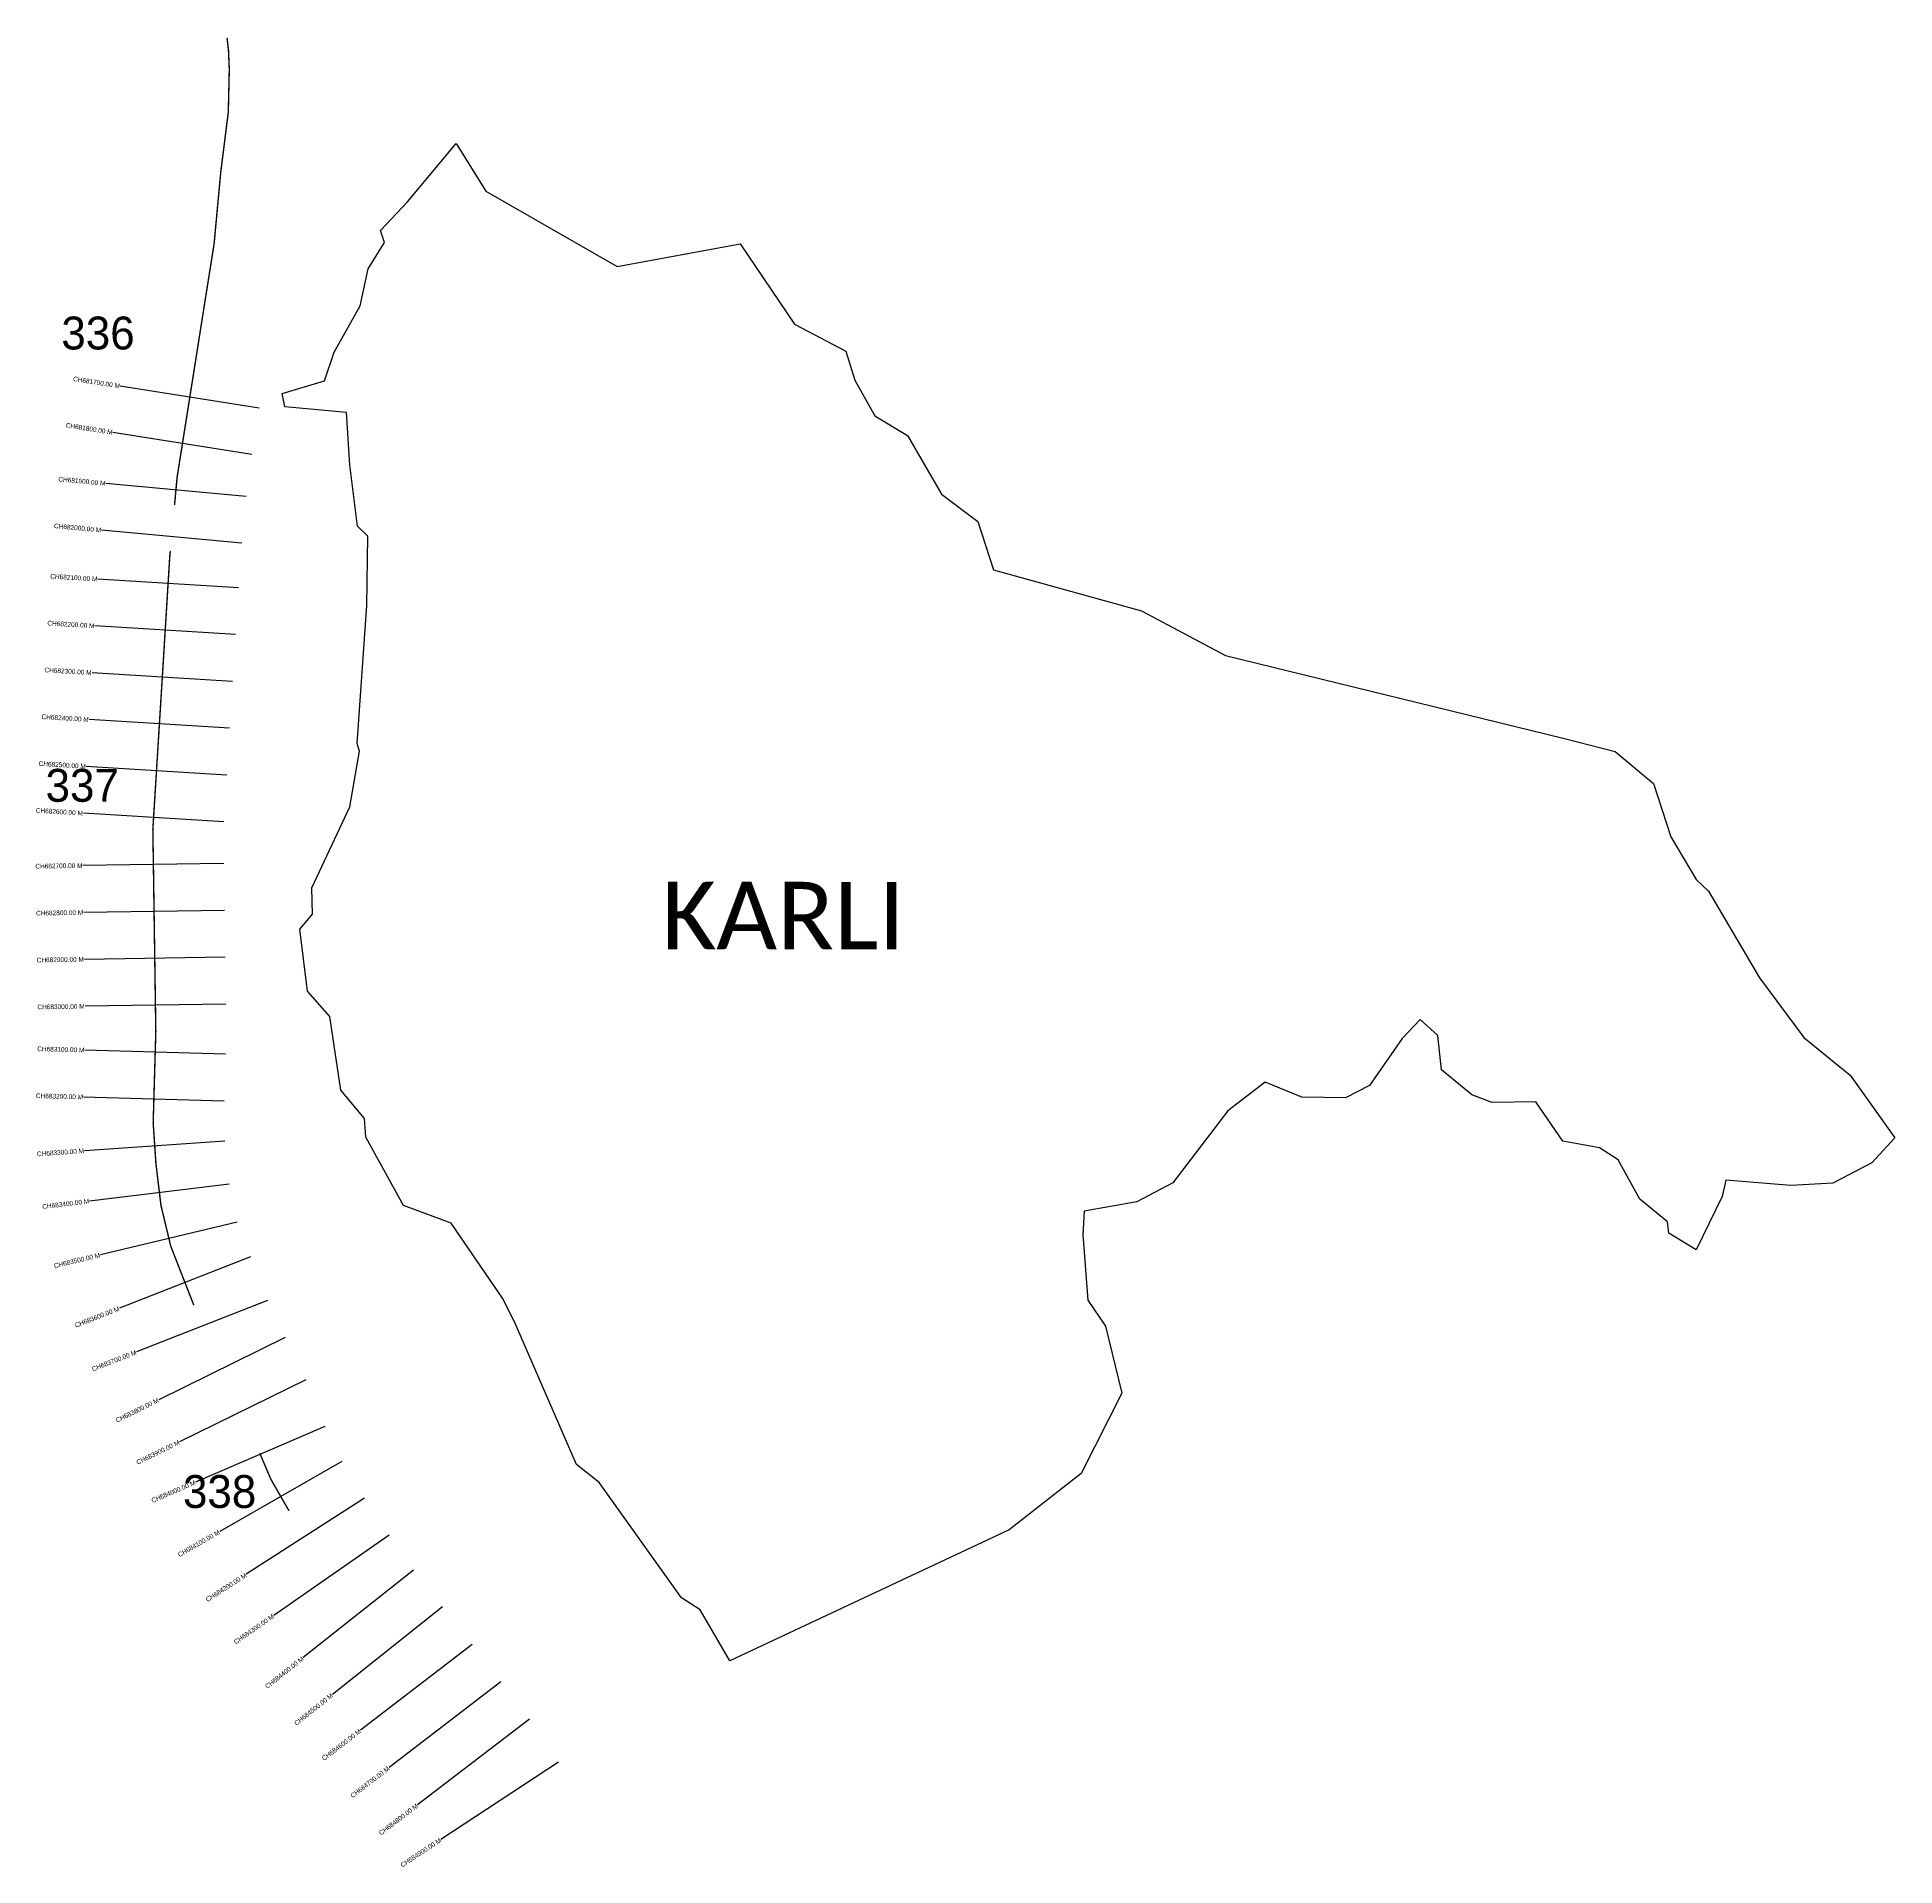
# Model space of a CAD drawing. Header units: metres. Extents: x 338083 to 342042, y 1766818 to 1770715.
import ezdxf
from ezdxf.enums import TextEntityAlignment as Align

# ---------------------------------------------------------------- set-up
doc = ezdxf.new("R2010")
doc.units = ezdxf.units.M
for name, color, linetype in [('CS', 134, 'Continuous'), ('CSMark', 6, 'Continuous'), ('NATURALLY PROTECTED', 3, 'Continuous'), ('VILLAGE NAME', 250, 'Continuous')]:
    doc.layers.add(name, color=color, linetype=linetype)

msp = doc.modelspace()

# ---------------------------------------------------------------- linework, layer by layer
at = {"color": 6}
for points in [[(339039, 1770386.6), (339319, 1770226.1), (339581.5, 1770274.3), (339697.2, 1770102.9), (339806.5, 1770045.5), (339825.9, 1769983.8), (339868.1, 1769907.5), (339938.2, 1769865.9), (340010.5, 1769740.6), (340088.2, 1769682.8), (340121.5, 1769579.9), (340436.6, 1769492), (340615.4, 1769396.7), (341335.2, 1769220.7), (341445.9, 1769192.4), (341528.2, 1769124.3), (341565, 1769010.4), (341619.1, 1768919.4), (341645, 1768894.8), (341754, 1768710.2), (341848.1, 1768583), (341946.9, 1768502.4), (342042.3, 1768368.8), (341993.2, 1768315.8), (341910, 1768272.3), (341820.8, 1768267.2), (341682.4, 1768278.6), (341674.2, 1768244.2), (341618.6, 1768130.7), (341560.6, 1768166), (341557.5, 1768190.2), (341498.5, 1768238.6), (341452.7, 1768322.4), (341413.1, 1768347.7), (341334.9, 1768361.9), (341277.4, 1768445.6), (341183.9, 1768444.5), (341141, 1768460.8), (341076.2, 1768514), (341068.5, 1768587.1), (341030.6, 1768621.3), (340992.2, 1768581), (340922.3, 1768480.9), (340871.8, 1768454.4), (340778.1, 1768455.5), (340700.2, 1768487.7), (340620.5, 1768426.4), (340503.7, 1768272.9), (340426.9, 1768232.7), (340314.4, 1768212.8), (340311.5, 1768162.3), (340322.5, 1768022.9), (340359.8, 1767967.9), (340395.1, 1767824.7), (340308.2, 1767653.9), (340154.8, 1767533.8), (339559.3, 1767254.7), (339495.9, 1767363), (339456.5, 1767388.6), (339280.7, 1767634.3), (339232.5, 1767673), (339100.7, 1767977), (339074.9, 1768027.5), (338965.3, 1768187.1), (338863.9, 1768224.6), (338783.5, 1768370.3), (338780.7, 1768410), (338729.9, 1768470.6), (338707, 1768628), (338659.3, 1768681.9), (338643, 1768813.6), (338669.5, 1768845.6), (338668.3, 1768902.1), (338749.5, 1769074.5), (338769.8, 1769192.9), (338765.3, 1769209.5), (338785.4, 1769503.6), (338788.1, 1769651.7), (338765.8, 1769673), (338749.5, 1769803.7), (338742.6, 1769915), (338610.7, 1769927.1), (338605.2, 1769955.5), (338695.2, 1769982.5), (338715.7, 1770043.2), (338771.3, 1770142.5), (338788.6, 1770221.4), (338823.2, 1770277.1), (338815, 1770303), (338872.3, 1770363.8), (338975.9, 1770488)], [(338975.9, 1770488), (339039, 1770386.6)]]:
    msp.add_lwpolyline(points, dxfattribs=at)
at = {"layer": 'CS'}
for p, q in [((338556.5, 1769924.1), (338260.2, 1769971.1)), ((338540.9, 1769825.4), (338244.5, 1769872.3)), ((338528.2, 1769736), (338229.4, 1769763.7)), ((338518.9, 1769636.4), (338220.2, 1769664.1)), ((338511.8, 1769541.3), (338212.4, 1769559.8)), ((338505.6, 1769441.5), (338206.2, 1769460)), ((338499.4, 1769341.7), (338200, 1769360.2)), ((338493.2, 1769241.9), (338193.8, 1769260.4)), ((338487.1, 1769142.1), (338187.6, 1769160.6)), ((338480.9, 1769042.3), (338181.5, 1769060.8)), ((338480.7, 1768953.8), (338180.7, 1768949.4)), ((338482.2, 1768853.8), (338182.2, 1768849.4)), ((338483.6, 1768753.8), (338183.6, 1768749.4)), ((338485.1, 1768653.8), (338185.1, 1768649.4)), ((338484.6, 1768547.3), (338184.7, 1768556)), ((338481.7, 1768447.4), (338181.8, 1768456)), ((338483.2, 1768362.1), (338183.9, 1768341.6)), ((338492.5, 1768270.3), (338194.6, 1768234.4)), ((338509.6, 1768189.4), (338217.9, 1768119.7)), ((338537.7, 1768115.5), (338258.4, 1768006)), ((338574.2, 1768022.4), (338294.8, 1767912.9)), ((338611.6, 1767943.2), (338342.3, 1767811)), ((338655.6, 1767853.5), (338386.3, 1767721.3)), ((338696.2, 1767753.8), (338420.5, 1767635.5)), ((338732.2, 1767679.6), (338472, 1767530.2)), ((338781, 1767601.3), (338528.8, 1767438.8)), ((338833.6, 1767522.3), (338587.1, 1767351.3)), ((338884.8, 1767448), (338650, 1767261.3)), ((338947, 1767369.8), (338712.2, 1767183)), ((339010.4, 1767288.9), (338772.2, 1767106.5)), ((339071.2, 1767209.5), (338833, 1767027.1)), ((339132, 1767130.1), (338893.8, 1766947.7)), ((339194.4, 1767038.5), (338943.6, 1766873.8))]:
    msp.add_line(p, q, dxfattribs=at)
at = {"layer": 'NATURALLY PROTECTED', "const_width": 3, "flags": 128}
for points in [[(338487.7, 1770713.4), (338490.8, 1770686.5), (338492.5, 1770646.1), (338490.4, 1770555.1), (338474.4, 1770428), (338460.1, 1770274.3), (338443.9, 1770172.3), (338428.9, 1770077.3), (338381.3, 1769777), (338375.8, 1769717.7)], [(338366.8, 1769620.1), (338365.6, 1769607.5), (338351.6, 1769380.7), (338337.2, 1769149.2), (338329.6, 1769026.5), (338330.7, 1768953.8), (338333.7, 1768745.7), (338335.9, 1768595.8), (338332.8, 1768488.8), (338330.3, 1768400.1), (338336.2, 1768313.7), (338346.8, 1768225.3), (338367.7, 1768138.2), (338397.9, 1768061), (338417, 1768012.2)], [(338557.5, 1767696.8), (338558.3, 1767694.8), (338581.3, 1767641.1), (338617.7, 1767577.7), (338619.9, 1767574.3)]]:
    msp.add_lwpolyline(points, dxfattribs=at)

# ---------------------------------------------------------------- texts
at = {"char_height": 70, "attachment_point": 1}
for s, insert in [('336', (338134.6, 1770119.3)), ('337', (338100.9, 1769155.3)), ('338', (338393.8, 1767650.3))]:
    msp.add_mtext_dynamic_manual_height_columns(s, width=95.172, gutter_width=1, heights=[0], dxfattribs=dict(at, insert=insert))
at = {"layer": 'CSMark'}
for s, rotation, p in [('CH681700.00 M', 350.9989, (338259.2, 1769971.2)), ('CH681800.00 M', 350.9989, (338243.6, 1769872.5)), ('CH681900.00 M', 354.7032, (338228.5, 1769763.8)), ('CH682000.00 M', 354.7032, (338219.2, 1769664.2)), ('CH682100.00 M', 356.455, (338211.4, 1769559.9)), ('CH682200.00 M', 356.455, (338205.2, 1769460.1)), ('CH682300.00 M', 356.455, (338199, 1769360.3)), ('CH682400.00 M', 356.455, (338192.8, 1769260.5)), ('CH682500.00 M', 356.455, (338186.6, 1769160.7)), ('CH682600.00 M', 356.455, (338180.5, 1769060.9)), ('CH682700.00 M', 0.837, (338179.7, 1768949.4)), ('CH682800.00 M', 0.837, (338181.2, 1768849.4)), ('CH682900.00 M', 0.837, (338182.6, 1768749.4)), ('CH683000.00 M', 0.837, (338184.1, 1768649.4)), ('CH683100.00 M', 358.3514, (338183.7, 1768556)), ('CH683200.00 M', 358.3514, (338180.8, 1768456)), ('CH683300.00 M', 3.9194, (338182.9, 1768341.5)), ('CH683400.00 M', 6.8563, (338193.7, 1768234.3)), ('CH683500.00 M', 13.4487, (338216.9, 1768119.4)), ('CH683600.00 M', 21.4038, (338257.4, 1768005.6)), ('CH683700.00 M', 21.4038, (338293.9, 1767912.5)), ('CH683800.00 M', 26.1421, (338341.4, 1767810.6)), ('CH683900.00 M', 26.1421, (338385.4, 1767720.8)), ('CH684000.00 M', 23.2197, (338419.6, 1767635.1)), ('CH684100.00 M', 29.86, (338471.1, 1767529.7)), ('CH684200.00 M', 32.7989, (338528, 1767438.2)), ('CH684300.00 M', 34.7533, (338586.3, 1767350.7)), ('CH684400.00 M', 38.5, (338649.2, 1767260.6)), ('CH684500.00 M', 38.5, (338711.4, 1767182.4)), ('CH684600.00 M', 37.444, (338771.4, 1767105.9)), ('CH684700.00 M', 37.444, (338832.2, 1767026.5)), ('CH684800.00 M', 37.444, (338893, 1766947.1)), ('CH684900.00 M', 33.2912, (338942.8, 1766873.3))]:
    msp.add_text(s, height=10, rotation=rotation, dxfattribs=at).set_placement(p, align=Align.MIDDLE_RIGHT)
at = {"layer": 'VILLAGE NAME', "insert": (339414, 1768914.8), "char_height": 143.7, "attachment_point": 1, "rotation": 359.9793}
msp.add_mtext_dynamic_manual_height_columns('{\\fCalibri|b0|i0|c0|p34;KARLI}', width=1418, gutter_width=718.5, heights=[0], dxfattribs=at)

doc.saveas('drawing.dxf')
